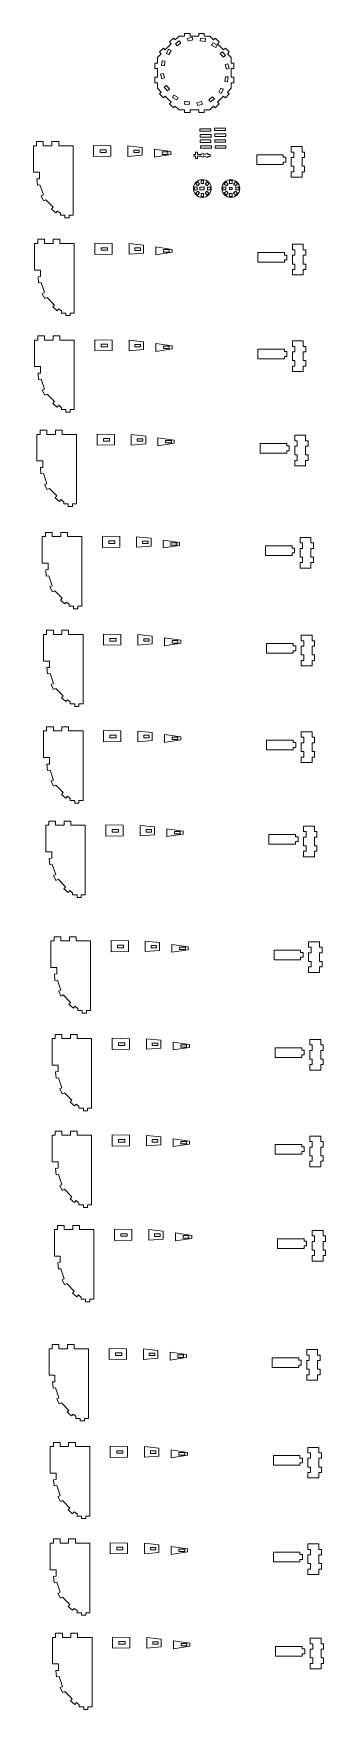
# Model space of a CAD drawing. Header units: millimetres. Extents: x -47 to 303, y -1769 to 241.
import ezdxf

# ---------------------------------------------------------------- set-up
doc = ezdxf.new("R2010")
doc.units = ezdxf.units.MM

msp = doc.modelspace()

# ---------------------------------------------------------------- linework, layer by layer
at = {"color": 7, "linetype": 'Continuous', "lineweight": 15}
for p, q in [((134, 241.3), (134, 238.3)), ((140.6, 241.3), (134, 241.3)), ((140.6, 238.3), (140.6, 241.3)), ((151.1, 241.3), (151.1, 238.3)), ((157.6, 241.3), (151.1, 241.3)), ((157.6, 238.3), (157.6, 241.3)), ((108.7, 223.8), (104, 219.2)), ((110.8, 221.7), (108.7, 223.8)), ((118.2, 229.1), (110.8, 221.7)), ((115, 222.6), (112.3, 217.5)), ((117.9, 221), (115, 222.6)), ((120.7, 235.8), (116.1, 231.2)), ((116.1, 231.2), (118.2, 229.1)), ((122.8, 233.7), (120.7, 235.8)), ((127.5, 238.3), (122.8, 233.7)), ((127.6, 232.6), (123.1, 229)), ((123.1, 229), (125.2, 226.4)), ((125.2, 226.4), (129.7, 230)), ((134, 238.3), (127.5, 238.3)), ((129.7, 230), (127.6, 232.6)), ((143, 237), (137.5, 235.4)), ((137.5, 235.4), (138.4, 232.2)), ((138.4, 232.2), (144, 233.9)), ((151.1, 238.3), (140.6, 238.3)), ((144, 233.9), (143, 237)), ((153.3, 235.8), (152.9, 232.5)), ((152.9, 232.5), (158.6, 231.9)), ((159, 235.2), (153.3, 235.8)), ((164.2, 238.3), (157.6, 238.3)), ((158.6, 231.9), (159, 235.2)), ((168.8, 233.7), (164.2, 238.3)), ((168, 230.2), (166.4, 227.3)), ((166.4, 227.3), (171.5, 224.5)), ((173, 227.4), (168, 230.2)), ((170.9, 235.8), (168.8, 233.7)), ((175.6, 231.2), (170.9, 235.8)), ((171.5, 224.5), (173, 227.4)), ((173.5, 229.1), (175.6, 231.2)), ((180.9, 221.7), (173.5, 229.1)), ((183, 223.8), (180.9, 221.7)), ((187.6, 219.2), (183, 223.8)), ((98.5, 205.8), (98.5, 199.3)), ((101.5, 205.8), (98.5, 205.8)), ((106.2, 217), (101.5, 212.4)), ((101.5, 212.4), (101.5, 205.8)), ((104, 219.2), (106.2, 217)), ((107.2, 208.5), (106.6, 202.8)), ((106.6, 202.8), (109.9, 202.5)), ((110.5, 208.2), (107.2, 208.5)), ((109.9, 202.5), (110.5, 208.2)), ((112.3, 217.5), (115.2, 216)), ((115.2, 216), (117.9, 221)), ((179.4, 219.3), (176.9, 217.3)), ((176.9, 217.3), (180.5, 212.8)), ((183, 214.9), (179.4, 219.3)), ((180.5, 212.8), (183, 214.9)), ((185.8, 205), (182.7, 204)), ((182.7, 204), (184.3, 198.5)), ((185.5, 217), (187.6, 219.2)), ((190.1, 212.4), (185.5, 217)), ((187.5, 199.4), (185.8, 205)), ((190.1, 205.8), (190.1, 212.4)), ((193.1, 205.8), (190.1, 205.8)), ((193.1, 199.3), (193.1, 205.8)), ((98.5, 199.3), (101.5, 199.3)), ((98.5, 188.8), (98.5, 182.2)), ((101.5, 188.8), (98.5, 188.8)), ((98.5, 182.2), (101.5, 182.2)), ((101.5, 199.3), (101.5, 188.8)), ((101.5, 182.2), (101.5, 175.7)), ((108.6, 193.5), (105.4, 192.6)), ((105.4, 192.6), (107, 187.1)), ((107, 187.1), (110.2, 188)), ((110.2, 188), (108.6, 193.5)), ((183, 189.5), (182.4, 183.8)), ((182.4, 183.8), (185.7, 183.5)), ((186.3, 189.2), (183, 189.5)), ((184.3, 198.5), (187.5, 199.4)), ((185.7, 183.5), (186.3, 189.2)), ((190.1, 199.3), (193.1, 199.3)), ((190.1, 188.8), (190.1, 199.3)), ((193.1, 188.8), (190.1, 188.8)), ((190.1, 182.2), (193.1, 182.2)), ((190.1, 175.7), (190.1, 182.2)), ((193.1, 182.2), (193.1, 188.8)), ((101.5, 175.7), (106.2, 171)), ((106.2, 171), (104, 168.9)), ((104, 168.9), (108.7, 164.3)), ((108.7, 164.3), (110.8, 166.4)), ((112.4, 179.2), (109.8, 177.1)), ((109.8, 177.1), (113.5, 172.7)), ((110.8, 166.4), (118.2, 159)), ((116, 174.7), (112.4, 179.2)), ((113.5, 172.7), (116, 174.7)), ((121.4, 167.5), (119.8, 164.6)), ((119.8, 164.6), (124.9, 161.8)), ((126.5, 164.7), (121.4, 167.5)), ((124.9, 161.8), (126.5, 164.7)), ((167.7, 165.6), (163.2, 162)), ((163.2, 162), (165.3, 159.4)), ((165.3, 159.4), (169.8, 163)), ((169.8, 163), (167.7, 165.6)), ((173.5, 159), (180.9, 166.4)), ((177.7, 176), (175, 171)), ((175, 171), (177.9, 169.4)), ((180.6, 174.5), (177.7, 176)), ((177.9, 169.4), (180.6, 174.5)), ((180.9, 166.4), (183, 164.3)), ((183, 164.3), (187.6, 168.9)), ((185.5, 171), (190.1, 175.7)), ((187.6, 168.9), (185.5, 171)), ((118.2, 159), (116.1, 156.9)), ((116.1, 156.9), (120.7, 152.3)), ((120.7, 152.3), (122.8, 154.4)), ((122.8, 154.4), (127.5, 149.7)), ((127.5, 149.7), (134, 149.7)), ((134.2, 160.1), (133.9, 156.8)), ((133.9, 156.8), (139.6, 156.2)), ((134, 149.7), (134, 146.7)), ((134, 146.7), (140.6, 146.7)), ((140, 159.5), (134.2, 160.1)), ((139.6, 156.2), (140, 159.5)), ((140.6, 146.7), (140.6, 149.7)), ((140.6, 149.7), (151.1, 149.7)), ((154.4, 159.8), (148.9, 158.1)), ((148.9, 158.1), (149.9, 155)), ((149.9, 155), (155.4, 156.6)), ((151.1, 149.7), (151.1, 146.7)), ((151.1, 146.7), (157.6, 146.7)), ((155.4, 156.6), (154.4, 159.8)), ((157.6, 149.7), (164.2, 149.7)), ((157.6, 146.7), (157.6, 149.7)), ((164.2, 149.7), (168.8, 154.4)), ((168.8, 154.4), (170.9, 152.3)), ((170.9, 152.3), (175.6, 156.9)), ((175.6, 156.9), (173.5, 159)), ((152.4, 127.2), (165.4, 127.2)), ((152.4, 124.2), (152.4, 127.2)), ((152.4, 124.2), (165.4, 124.2)), ((165.4, 124.2), (165.4, 127.2)), ((170.1, 128), (183.1, 128)), ((170.1, 125), (170.1, 128)), ((170.1, 125), (183.1, 125)), ((170.5, 121), (183.5, 121)), ((170.5, 118), (170.5, 121)), ((183.1, 125), (183.1, 128)), ((183.5, 118), (183.5, 121)), ((-43.4, 106.8), (-47.1, 106.8)), ((-47.1, 106.8), (-47.1, 74.9)), ((-35.3, 111.8), (-43.4, 111.8)), ((-43.4, 111.8), (-43.4, 106.8)), ((-35.3, 106.8), (-35.3, 111.8)), ((-25, 106.8), (-35.3, 106.8)), ((-25, 111.8), (-25, 106.8)), ((-16.9, 111.8), (-25, 111.8)), ((-16.9, 106.8), (-16.9, 111.8)), ((0.3, 106.8), (-16.9, 106.8)), ((0.3, 106.8), (0.3, 23.3)), ((25, 107.2), (25, 93.7)), ((45.8, 106.8), (25, 107.2)), ((40.1, 101.7), (32.7, 101.7)), ((32.7, 101.7), (32.7, 98.7)), ((40.1, 98.7), (40.1, 101.7)), ((45.8, 94.1), (45.8, 106.8)), ((66.1, 106.6), (66.1, 94)), ((83.4, 104.8), (66.1, 106.6)), ((79.8, 101.5), (73.2, 101.5)), ((73.2, 101.5), (73.2, 98.5)), ((79.8, 98.5), (79.8, 101.5)), ((83.4, 95.3), (83.4, 104.8)), ((98.1, 102.7), (98.1, 93.2)), ((117.7, 99.7), (98.1, 102.7)), ((152.7, 113.7), (165.7, 113.7)), ((152.7, 110.7), (152.7, 113.7)), ((152.7, 110.7), (165.7, 110.7)), ((152.9, 120.1), (165.9, 120.1)), ((152.9, 117.1), (152.9, 120.1)), ((152.9, 117.1), (165.9, 117.1)), ((153.2, 106.7), (166.2, 106.7)), ((153.2, 103.7), (153.2, 106.7)), ((153.2, 103.7), (166.2, 103.7)), ((165.7, 110.7), (165.7, 113.7)), ((165.9, 117.1), (165.9, 120.1)), ((166.2, 103.7), (166.2, 106.7)), ((170.3, 113.9), (183.3, 113.9)), ((170.3, 110.9), (170.3, 113.9)), ((170.3, 110.9), (183.3, 110.9)), ((170.5, 118), (183.5, 118)), ((170.7, 106.8), (183.7, 106.8)), ((170.7, 103.8), (170.7, 106.8)), ((170.7, 103.8), (183.7, 103.8)), ((183.3, 110.9), (183.3, 113.9)), ((183.7, 103.8), (183.7, 106.8)), ((262.1, 105.7), (262.1, 99.2)), ((275.1, 105.7), (262.1, 105.7)), ((275.1, 99.2), (275.1, 105.7)), ((25, 93.7), (45.8, 94.1)), ((32.7, 98.7), (40.1, 98.7)), ((66.1, 94), (83.4, 95.3)), ((73.2, 98.5), (79.8, 98.5)), ((98.1, 93.2), (117.7, 96.2)), ((114.2, 99.4), (107.3, 99.4)), ((107.3, 99.4), (107.3, 96.4)), ((107.3, 96.4), (114.2, 96.4)), ((114.2, 96.4), (114.2, 99.4)), ((117.7, 96.2), (117.7, 99.7)), ((145.2, 96.3), (145.2, 94.1)), ((147.3, 96.3), (145.2, 96.3)), ((145.2, 94.1), (147.3, 94.1)), ((147.3, 99.1), (147.3, 96.3)), ((149.4, 99.1), (147.3, 99.1)), ((147.3, 94.1), (147.3, 91.3)), ((147.3, 91.3), (149.4, 91.3)), ((149.4, 96.3), (149.4, 99.1)), ((154.3, 96.3), (149.4, 96.3)), ((149.4, 91.3), (149.4, 94.1)), ((149.4, 94.1), (154.3, 94.1)), ((161.8, 97.8), (157.4, 96.3)), ((157.4, 94.1), (161.8, 92.6)), ((161.8, 96.4), (161.8, 97.8)), ((164.8, 96.4), (161.8, 96.4)), ((161.8, 92.6), (161.8, 93.9)), ((164.8, 93.9), (161.8, 93.9)), ((164.8, 93.9), (164.8, 96.4)), ((220.6, 84.2), (220.6, 95.9)), ((220.6, 95.9), (252.5, 95.9)), ((220.6, 84.2), (252.5, 84.2)), ((252.5, 92.9), (252.5, 95.9)), ((255.5, 92.9), (252.5, 92.9)), ((255.5, 87.2), (252.5, 87.2)), ((252.5, 84.2), (252.5, 87.2)), ((255.5, 87.2), (255.5, 92.9)), ((265.1, 99.2), (262.1, 99.2)), ((262.1, 92.6), (262.1, 82.1)), ((265.1, 92.6), (262.1, 92.6)), ((265.1, 82.1), (262.1, 82.1)), ((265.1, 92.6), (265.1, 99.2)), ((265.1, 75.6), (265.1, 82.1)), ((278.1, 99.2), (275.1, 99.2)), ((278.1, 92.6), (275.1, 92.6)), ((275.1, 82.1), (275.1, 92.6)), ((278.1, 82.1), (275.1, 82.1)), ((278.1, 92.6), (278.1, 99.2)), ((278.1, 75.6), (278.1, 82.1)), ((-47.1, 74.9), (-40, 74.9)), ((-40, 67.2), (-43, 66.9)), ((-43, 66.9), (-42.3, 59.5)), ((-40, 74.9), (-40, 67.2)), ((149.6, 63.4), (147.5, 61.2)), ((147.5, 61.2), (150, 58.8)), ((152.1, 60.9), (149.6, 63.4)), ((150, 58.8), (152.1, 60.9)), ((153.9, 65.1), (153.9, 61.6)), ((156.9, 65.1), (153.9, 65.1)), ((153.9, 61.6), (156.9, 61.6)), ((156.9, 61.6), (156.9, 65.1)), ((161.1, 63.4), (158.6, 60.9)), ((158.6, 60.9), (160.8, 58.8)), ((160.8, 58.8), (163.2, 61.2)), ((163.2, 61.2), (161.1, 63.4)), ((183.8, 63.3), (181.7, 61.2)), ((181.7, 61.2), (184.2, 58.7)), ((186.3, 60.8), (183.8, 63.3)), ((184.2, 58.7), (186.3, 60.8)), ((191.1, 65.1), (188.1, 65.1)), ((188.1, 65.1), (188.1, 61.6)), ((188.1, 61.6), (191.1, 61.6)), ((191.1, 61.6), (191.1, 65.1)), ((195.3, 63.3), (192.8, 60.8)), ((192.8, 60.8), (195, 58.7)), ((195, 58.7), (197.4, 61.2)), ((197.4, 61.2), (195.3, 63.3)), ((262.1, 75.6), (262.1, 69)), ((265.1, 75.6), (262.1, 75.6)), ((262.1, 69), (275.1, 69)), ((278.1, 75.6), (275.1, 75.6)), ((275.1, 69), (275.1, 75.6)), ((-42.3, 59.5), (-39.3, 59.8)), ((-39.3, 59.8), (-35.2, 47.9)), ((-35.2, 47.9), (-37.9, 46.5)), ((-37.9, 46.5), (-34.9, 40.6)), ((-34.9, 40.6), (-32.3, 41.9)), ((-32.3, 41.9), (-23.5, 32.9)), ((149.2, 57), (145.7, 57)), ((145.7, 57), (145.7, 54)), ((145.7, 54), (149.2, 54)), ((150, 52.2), (147.5, 49.7)), ((147.5, 49.7), (149.6, 47.6)), ((149.2, 54), (149.2, 57)), ((149.6, 47.6), (152.1, 50.1)), ((152.1, 50.1), (150, 52.2)), ((152.5, 57), (152.5, 54)), ((157.6, 57), (152.5, 57)), ((152.5, 54), (157.6, 54)), ((156.9, 49.4), (153.9, 49.4)), ((153.9, 49.4), (153.9, 45.9)), ((153.9, 45.9), (156.9, 45.9)), ((156.9, 45.9), (156.9, 49.4)), ((157.6, 54), (157.6, 57)), ((160.8, 52.2), (158.6, 50.1)), ((158.6, 50.1), (161.1, 47.6)), ((163.2, 49.7), (160.8, 52.2)), ((161.1, 47.6), (163.2, 49.7)), ((165, 57), (161.5, 57)), ((161.5, 57), (161.5, 54)), ((161.5, 54), (165, 54)), ((165, 54), (165, 57)), ((183.4, 56.9), (179.9, 56.9)), ((179.9, 56.9), (179.9, 53.9)), ((179.9, 53.9), (183.4, 53.9)), ((184.2, 52.1), (181.7, 49.7)), ((181.7, 49.7), (183.8, 47.6)), ((183.4, 53.9), (183.4, 56.9)), ((183.8, 47.6), (186.3, 50)), ((186.3, 50), (184.2, 52.1)), ((191.1, 56.7), (188.1, 56.7)), ((188.1, 56.7), (188.1, 54.2)), ((188.1, 54.2), (191.1, 54.2)), ((191.1, 49.3), (188.1, 49.3)), ((188.1, 49.3), (188.1, 45.8)), ((188.1, 45.8), (191.1, 45.8)), ((191.1, 54.2), (191.1, 56.7)), ((191.1, 45.8), (191.1, 49.3)), ((195, 52.1), (192.8, 50)), ((192.8, 50), (195.3, 47.6)), ((197.4, 49.7), (195, 52.1)), ((195.3, 47.6), (197.4, 49.7)), ((199.2, 56.9), (195.7, 56.9)), ((195.7, 56.9), (195.7, 53.9)), ((195.7, 53.9), (199.2, 53.9)), ((199.2, 53.9), (199.2, 56.9)), ((-23.5, 32.9), (-25.4, 30.6)), ((-25.4, 30.6), (-20.2, 26.2)), ((-20.2, 26.2), (-18.2, 28.4)), ((-18.2, 28.4), (-15.7, 26.3)), ((-14.9, 26.3), (-15.7, 26.3)), ((-14.9, 23.3), (-14.9, 26.3)), ((-14.9, 23.3), (-9.6, 23.3)), ((-9.6, 20.3), (-9.6, 23.3)), ((-4.5, 20.3), (-9.6, 20.3)), ((0.3, 23.3), (-4.5, 23.3)), ((-4.5, 23.3), (-4.5, 20.3)), ((-42, -10.5), (-45.7, -10.5)), ((-45.7, -10.5), (-45.7, -42.4)), ((-33.9, -5.5), (-42, -5.5)), ((-42, -5.5), (-42, -10.5)), ((-33.9, -10.5), (-33.9, -5.5)), ((-23.6, -10.5), (-33.9, -10.5)), ((-23.6, -5.5), (-23.6, -10.5)), ((-15.5, -5.5), (-23.6, -5.5)), ((-15.5, -10.5), (-15.5, -5.5)), ((1.7, -10.5), (-15.5, -10.5)), ((1.7, -10.5), (1.7, -94)), ((26.4, -10), (26.4, -23.5)), ((47.2, -10.5), (26.4, -10)), ((41.5, -15.5), (34.1, -15.5)), ((34.1, -15.5), (34.1, -18.5)), ((34.1, -18.5), (41.5, -18.5)), ((41.5, -18.5), (41.5, -15.5)), ((47.2, -23.1), (47.2, -10.5)), ((67.5, -10.6), (67.5, -23.3)), ((84.8, -12.4), (67.5, -10.6)), ((81.2, -15.7), (74.6, -15.7)), ((74.6, -15.7), (74.6, -18.7)), ((74.6, -18.7), (81.2, -18.7)), ((81.2, -18.7), (81.2, -15.7)), ((84.8, -21.9), (84.8, -12.4)), ((99.5, -14.5), (99.5, -24)), ((119.1, -17.5), (99.5, -14.5)), ((115.6, -17.8), (108.7, -17.8)), ((108.7, -17.8), (108.7, -20.8)), ((115.6, -20.8), (115.6, -17.8)), ((119.1, -21), (119.1, -17.5)), ((263.5, -11.5), (263.5, -18)), ((276.5, -11.5), (263.5, -11.5)), ((266.5, -18), (263.5, -18)), ((266.5, -24.6), (266.5, -18)), ((276.5, -18), (276.5, -11.5)), ((279.5, -18), (276.5, -18)), ((279.5, -24.6), (279.5, -18)), ((26.4, -23.5), (47.2, -23.1)), ((67.5, -23.3), (84.8, -21.9)), ((99.5, -24), (119.1, -21)), ((108.7, -20.8), (115.6, -20.8)), ((222, -33), (222, -21.3)), ((222, -21.3), (253.9, -21.3)), ((222, -33), (253.9, -33)), ((253.9, -24.3), (253.9, -21.3)), ((256.9, -24.3), (253.9, -24.3)), ((256.9, -30), (253.9, -30)), ((253.9, -33), (253.9, -30)), ((256.9, -30), (256.9, -24.3)), ((263.5, -24.6), (263.5, -35.1)), ((266.5, -24.6), (263.5, -24.6)), ((266.5, -35.1), (263.5, -35.1)), ((266.5, -41.6), (266.5, -35.1)), ((279.5, -24.6), (276.5, -24.6)), ((276.5, -35.1), (276.5, -24.6)), ((279.5, -35.1), (276.5, -35.1)), ((279.5, -41.6), (279.5, -35.1)), ((-45.7, -42.4), (-38.6, -42.4)), ((-38.6, -50.1), (-41.6, -50.4)), ((-41.6, -50.4), (-40.9, -57.7)), ((-40.9, -57.7), (-37.9, -57.4)), ((-38.6, -42.4), (-38.6, -50.1)), ((-37.9, -57.4), (-33.8, -69.4)), ((263.5, -41.6), (263.5, -48.2)), ((266.5, -41.6), (263.5, -41.6)), ((263.5, -48.2), (276.5, -48.2)), ((279.5, -41.6), (276.5, -41.6)), ((276.5, -48.2), (276.5, -41.6)), ((-33.8, -69.4), (-36.5, -70.7)), ((-36.5, -70.7), (-33.5, -76.6)), ((-33.5, -76.6), (-30.9, -75.3)), ((-30.9, -75.3), (-22.1, -84.3)), ((-22.1, -84.3), (-24, -86.6)), ((-24, -86.6), (-18.8, -91.1)), ((-18.8, -91.1), (-16.8, -88.8)), ((-16.8, -88.8), (-14.3, -91)), ((-13.6, -91), (-14.3, -91)), ((-13.6, -94), (-13.6, -91)), ((-13.6, -94), (-8.2, -94)), ((-8.2, -97), (-8.2, -94)), ((-3.1, -97), (-8.2, -97)), ((1.7, -94), (-3.1, -94)), ((-3.1, -94), (-3.1, -97)), ((-42, -126.3), (-45.7, -126.3)), ((-45.7, -126.3), (-45.7, -158.2)), ((-33.9, -121.3), (-42, -121.3)), ((-42, -121.3), (-42, -126.3)), ((-33.9, -126.3), (-33.9, -121.3)), ((-23.6, -126.3), (-33.9, -126.3)), ((-23.6, -121.3), (-23.6, -126.3)), ((-15.5, -121.3), (-23.6, -121.3)), ((-15.5, -126.3), (-15.5, -121.3)), ((1.7, -126.3), (-15.5, -126.3)), ((1.7, -126.3), (1.7, -209.8)), ((26.4, -125.9), (26.4, -139.4)), ((47.2, -126.3), (26.4, -125.9)), ((26.4, -139.4), (47.2, -139)), ((41.5, -131.4), (34.1, -131.4)), ((34.1, -131.4), (34.1, -134.4)), ((34.1, -134.4), (41.5, -134.4)), ((41.5, -134.4), (41.5, -131.4)), ((47.2, -139), (47.2, -126.3)), ((67.5, -126.5), (67.5, -139.1)), ((84.8, -128.3), (67.5, -126.5)), ((67.5, -139.1), (84.8, -137.8)), ((81.2, -131.5), (74.6, -131.5)), ((74.6, -131.5), (74.6, -134.5)), ((74.6, -134.5), (81.2, -134.5)), ((81.2, -134.5), (81.2, -131.5)), ((84.8, -137.8), (84.8, -128.3)), ((99.5, -130.4), (99.5, -139.9)), ((119.1, -133.4), (99.5, -130.4)), ((99.5, -139.9), (119.1, -136.9)), ((115.6, -133.6), (108.7, -133.6)), ((108.7, -133.6), (108.7, -136.6)), ((108.7, -136.6), (115.6, -136.6)), ((115.6, -136.6), (115.6, -133.6)), ((119.1, -136.9), (119.1, -133.4)), ((222, -148.8), (222, -137.2)), ((222, -137.2), (253.9, -137.2)), ((253.9, -140.1), (253.9, -137.2)), ((256.9, -140.1), (253.9, -140.1)), ((256.9, -145.9), (256.9, -140.1)), ((263.5, -127.3), (263.5, -133.9)), ((276.5, -127.3), (263.5, -127.3)), ((266.5, -133.9), (263.5, -133.9)), ((263.5, -140.4), (263.5, -150.9)), ((266.5, -140.4), (263.5, -140.4)), ((266.5, -140.4), (266.5, -133.9)), ((276.5, -133.9), (276.5, -127.3)), ((279.5, -133.9), (276.5, -133.9)), ((279.5, -140.4), (276.5, -140.4)), ((276.5, -150.9), (276.5, -140.4)), ((279.5, -140.4), (279.5, -133.9)), ((-45.7, -158.2), (-38.6, -158.2)), ((-38.6, -158.2), (-38.6, -165.9)), ((222, -148.8), (253.9, -148.8)), ((256.9, -145.9), (253.9, -145.9)), ((253.9, -148.8), (253.9, -145.9)), ((266.5, -150.9), (263.5, -150.9)), ((263.5, -157.5), (263.5, -164)), ((266.5, -157.5), (263.5, -157.5)), ((266.5, -157.5), (266.5, -150.9)), ((279.5, -150.9), (276.5, -150.9)), ((279.5, -157.5), (276.5, -157.5)), ((276.5, -164), (276.5, -157.5)), ((279.5, -157.5), (279.5, -150.9)), ((-38.6, -165.9), (-41.6, -166.2)), ((-41.6, -166.2), (-40.9, -173.6)), ((-40.9, -173.6), (-37.9, -173.3)), ((-37.9, -173.3), (-33.8, -185.2)), ((263.5, -164), (276.5, -164)), ((-33.8, -185.2), (-36.5, -186.6)), ((-36.5, -186.6), (-33.5, -192.5)), ((-33.5, -192.5), (-30.9, -191.1)), ((-30.9, -191.1), (-22.1, -200.1)), ((-22.1, -200.1), (-24, -202.4)), ((-24, -202.4), (-18.8, -206.9)), ((-18.8, -206.9), (-16.8, -204.6)), ((-16.8, -204.6), (-14.3, -206.8)), ((-13.6, -206.8), (-14.3, -206.8)), ((-13.6, -209.8), (-13.6, -206.8)), ((-13.6, -209.8), (-8.2, -209.8)), ((-8.2, -212.8), (-8.2, -209.8)), ((-3.1, -212.8), (-8.2, -212.8)), ((1.7, -209.8), (-3.1, -209.8)), ((-3.1, -209.8), (-3.1, -212.8)), ((-39.2, -239.4), (-42.9, -239.4)), ((-42.9, -239.4), (-42.9, -271.3)), ((-31.1, -234.4), (-39.2, -234.4)), ((-39.2, -234.4), (-39.2, -239.4)), ((-31.1, -239.4), (-31.1, -234.4)), ((-20.8, -239.4), (-31.1, -239.4)), ((-20.8, -234.4), (-20.8, -239.4)), ((-12.8, -234.4), (-20.8, -234.4)), ((-12.8, -239.4), (-12.8, -234.4)), ((4.5, -239.4), (-12.8, -239.4)), ((4.5, -239.4), (4.5, -322.9)), ((29.1, -239), (29.1, -252.5)), ((50, -239.4), (29.1, -239)), ((50, -252), (50, -239.4)), ((70.2, -239.6), (70.2, -252.2)), ((87.5, -241.4), (70.2, -239.6)), ((266.2, -240.4), (266.2, -247)), ((279.2, -240.4), (266.2, -240.4)), ((279.2, -247), (279.2, -240.4)), ((29.1, -252.5), (50, -252)), ((44.2, -244.5), (36.8, -244.5)), ((36.8, -244.5), (36.8, -247.5)), ((36.8, -247.5), (44.2, -247.5)), ((44.2, -247.5), (44.2, -244.5)), ((70.2, -252.2), (87.5, -250.9)), ((83.9, -244.6), (77.3, -244.6)), ((77.3, -244.6), (77.3, -247.6)), ((77.3, -247.6), (83.9, -247.6)), ((83.9, -247.6), (83.9, -244.6)), ((87.5, -250.9), (87.5, -241.4)), ((102.2, -243.5), (102.2, -253)), ((121.8, -246.5), (102.2, -243.5)), ((102.2, -253), (121.8, -250)), ((118.3, -246.7), (111.4, -246.7)), ((111.4, -246.7), (111.4, -249.7)), ((111.4, -249.7), (118.3, -249.7)), ((118.3, -249.7), (118.3, -246.7)), ((121.8, -250), (121.8, -246.5)), ((224.7, -261.9), (224.7, -250.3)), ((224.7, -250.3), (256.6, -250.3)), ((256.6, -253.2), (256.6, -250.3)), ((259.6, -253.2), (256.6, -253.2)), ((259.6, -259), (256.6, -259)), ((256.6, -261.9), (256.6, -259)), ((259.6, -259), (259.6, -253.2)), ((269.2, -247), (266.2, -247)), ((266.2, -253.5), (266.2, -264)), ((269.2, -253.5), (266.2, -253.5)), ((269.2, -253.5), (269.2, -247)), ((282.2, -247), (279.2, -247)), ((282.2, -253.5), (279.2, -253.5)), ((279.2, -264), (279.2, -253.5)), ((282.2, -253.5), (282.2, -247)), ((-42.9, -271.3), (-35.8, -271.3)), ((-35.8, -279), (-38.8, -279.3)), ((-38.8, -279.3), (-38.1, -286.7)), ((-35.8, -271.3), (-35.8, -279)), ((224.7, -261.9), (256.6, -261.9)), ((269.2, -264), (266.2, -264)), ((266.2, -270.6), (266.2, -277.1)), ((269.2, -270.6), (266.2, -270.6)), ((266.2, -277.1), (279.2, -277.1)), ((269.2, -270.6), (269.2, -264)), ((282.2, -264), (279.2, -264)), ((282.2, -270.6), (279.2, -270.6)), ((279.2, -277.1), (279.2, -270.6)), ((282.2, -270.6), (282.2, -264)), ((-38.1, -286.7), (-35.1, -286.4)), ((-35.1, -286.4), (-31.1, -298.3)), ((-31.1, -298.3), (-33.8, -299.6)), ((-33.8, -299.6), (-30.8, -305.6)), ((-30.8, -305.6), (-28.1, -304.2)), ((-28.1, -304.2), (-19.3, -313.2)), ((-19.3, -313.2), (-21.3, -315.5)), ((-21.3, -315.5), (-16, -320)), ((-16, -320), (-14.1, -317.7)), ((-14.1, -317.7), (-11.5, -319.9)), ((-10.8, -319.9), (-11.5, -319.9)), ((-10.8, -322.9), (-10.8, -319.9)), ((-10.8, -322.9), (-5.4, -322.9)), ((-5.4, -325.9), (-5.4, -322.9)), ((-0.4, -325.9), (-5.4, -325.9)), ((4.5, -322.9), (-0.4, -322.9)), ((-0.4, -322.9), (-0.4, -325.9)), ((-24.7, -357.1), (-32.8, -357.1)), ((-32.8, -357.1), (-32.8, -362.1)), ((-24.7, -362.1), (-24.7, -357.1)), ((-14.4, -357.1), (-14.4, -362.1)), ((-6.4, -357.1), (-14.4, -357.1)), ((-6.4, -362.1), (-6.4, -357.1)), ((35.5, -361.7), (35.5, -375.2)), ((56.4, -362.1), (35.5, -361.7)), ((-32.8, -362.1), (-36.5, -362.1)), ((-36.5, -362.1), (-36.5, -394)), ((-14.4, -362.1), (-24.7, -362.1)), ((10.9, -362.1), (-6.4, -362.1)), ((10.9, -362.1), (10.9, -445.6)), ((35.5, -375.2), (56.4, -374.8)), ((50.6, -367.2), (43.2, -367.2)), ((43.2, -367.2), (43.2, -370.2)), ((43.2, -370.2), (50.6, -370.2)), ((50.6, -370.2), (50.6, -367.2)), ((56.4, -374.8), (56.4, -362.1)), ((76.6, -362.3), (76.6, -374.9)), ((93.9, -364.1), (76.6, -362.3)), ((76.6, -374.9), (93.9, -373.6)), ((90.3, -367.4), (83.7, -367.4)), ((83.7, -367.4), (83.7, -370.4)), ((83.7, -370.4), (90.3, -370.4)), ((90.3, -370.4), (90.3, -367.4)), ((93.9, -373.6), (93.9, -364.1)), ((108.6, -366.2), (108.6, -375.7)), ((128.2, -369.2), (108.6, -366.2)), ((108.6, -375.7), (128.2, -372.7)), ((124.7, -369.5), (117.8, -369.5)), ((117.8, -369.5), (117.8, -372.5)), ((117.8, -372.5), (124.7, -372.5)), ((124.7, -372.5), (124.7, -369.5)), ((128.2, -372.7), (128.2, -369.2)), ((231.1, -384.6), (231.1, -373)), ((231.1, -373), (263, -373)), ((263, -376), (263, -373)), ((266, -376), (263, -376)), ((266, -381.7), (263, -381.7)), ((263, -384.6), (263, -381.7)), ((266, -381.7), (266, -376)), ((272.6, -363.2), (272.6, -369.7)), ((285.6, -363.2), (272.6, -363.2)), ((275.6, -369.7), (272.6, -369.7)), ((272.6, -376.3), (272.6, -386.7)), ((275.6, -376.3), (272.6, -376.3)), ((275.6, -376.3), (275.6, -369.7)), ((285.6, -369.7), (285.6, -363.2)), ((288.6, -369.7), (285.6, -369.7)), ((288.6, -376.3), (285.6, -376.3)), ((285.6, -386.7), (285.6, -376.3)), ((288.6, -376.3), (288.6, -369.7)), ((-36.5, -394), (-29.4, -394)), ((-29.4, -401.7), (-32.4, -402)), ((-32.4, -402), (-31.7, -409.4)), ((-29.4, -394), (-29.4, -401.7)), ((231.1, -384.6), (263, -384.6)), ((275.6, -386.7), (272.6, -386.7)), ((272.6, -393.3), (272.6, -399.9)), ((275.6, -393.3), (272.6, -393.3)), ((272.6, -399.9), (285.6, -399.9)), ((275.6, -393.3), (275.6, -386.7)), ((288.6, -386.7), (285.6, -386.7)), ((288.6, -393.3), (285.6, -393.3)), ((285.6, -399.9), (285.6, -393.3)), ((288.6, -393.3), (288.6, -386.7)), ((-31.7, -409.4), (-28.7, -409.1)), ((-28.7, -409.1), (-24.7, -421)), ((-24.7, -421), (-27.4, -422.4)), ((-27.4, -422.4), (-24.4, -428.3)), ((-24.4, -428.3), (-21.7, -426.9)), ((-21.7, -426.9), (-12.9, -436)), ((-12.9, -436), (-14.9, -438.3)), ((-14.9, -438.3), (-9.6, -442.7)), ((-9.6, -442.7), (-7.7, -440.5)), ((-7.7, -440.5), (-5.1, -442.6)), ((-4.4, -442.6), (-5.1, -442.6)), ((-4.4, -445.6), (-4.4, -442.6)), ((-4.4, -445.6), (1, -445.6)), ((1, -448.6), (1, -445.6)), ((6, -448.6), (1, -448.6)), ((10.9, -445.6), (6, -445.6)), ((6, -445.6), (6, -448.6)), ((-31.4, -479.4), (-35.1, -479.4)), ((-35.1, -479.4), (-35.1, -511.3)), ((-23.3, -474.4), (-31.4, -474.4)), ((-31.4, -474.4), (-31.4, -479.4)), ((-23.3, -479.4), (-23.3, -474.4)), ((-13, -479.4), (-23.3, -479.4)), ((-13, -474.4), (-13, -479.4)), ((-5, -474.4), (-13, -474.4)), ((-5, -479.4), (-5, -474.4)), ((12.3, -479.4), (-5, -479.4)), ((12.3, -479.4), (12.3, -562.8)), ((36.9, -478.9), (36.9, -492.4)), ((57.8, -479.4), (36.9, -478.9)), ((57.8, -492), (57.8, -479.4)), ((78, -479.5), (78, -492.2)), ((95.3, -481.3), (78, -479.5)), ((95.3, -490.8), (95.3, -481.3)), ((274, -480.4), (274, -486.9)), ((287, -480.4), (274, -480.4)), ((287, -486.9), (287, -480.4)), ((36.9, -492.4), (57.8, -492)), ((52, -484.4), (44.6, -484.4)), ((44.6, -484.4), (44.6, -487.4)), ((44.6, -487.4), (52, -487.4)), ((52, -487.4), (52, -484.4)), ((78, -492.2), (95.3, -490.8)), ((91.7, -484.6), (85.1, -484.6)), ((85.1, -484.6), (85.1, -487.6)), ((85.1, -487.6), (91.7, -487.6)), ((91.7, -487.6), (91.7, -484.6)), ((110, -483.4), (110, -492.9)), ((129.6, -486.4), (110, -483.4)), ((110, -492.9), (129.6, -489.9)), ((126.1, -486.7), (119.2, -486.7)), ((119.2, -486.7), (119.2, -489.7)), ((119.2, -489.7), (126.1, -489.7)), ((126.1, -489.7), (126.1, -486.7)), ((129.6, -489.9), (129.6, -486.4)), ((232.5, -501.9), (232.5, -490.2)), ((232.5, -490.2), (264.4, -490.2)), ((232.5, -501.9), (264.4, -501.9)), ((264.4, -493.2), (264.4, -490.2)), ((267.4, -493.2), (264.4, -493.2)), ((267.4, -498.9), (264.4, -498.9)), ((264.4, -501.9), (264.4, -498.9)), ((267.4, -498.9), (267.4, -493.2)), ((277, -486.9), (274, -486.9)), ((274, -493.5), (274, -504)), ((277, -493.5), (274, -493.5)), ((277, -493.5), (277, -486.9)), ((290, -486.9), (287, -486.9)), ((290, -493.5), (287, -493.5)), ((287, -504), (287, -493.5)), ((290, -493.5), (290, -486.9)), ((-35.1, -511.3), (-28, -511.3)), ((-28, -519), (-31, -519.2)), ((-31, -519.2), (-30.3, -526.6)), ((-28, -511.3), (-28, -519)), ((277, -504), (274, -504)), ((274, -510.5), (274, -517.1)), ((277, -510.5), (274, -510.5)), ((274, -517.1), (287, -517.1)), ((277, -510.5), (277, -504)), ((290, -504), (287, -504)), ((290, -510.5), (287, -510.5)), ((287, -517.1), (287, -510.5)), ((290, -510.5), (290, -504)), ((-30.3, -526.6), (-27.3, -526.3)), ((-27.3, -526.3), (-23.3, -538.3)), ((-23.3, -538.3), (-26, -539.6)), ((-26, -539.6), (-23, -545.5)), ((-23, -545.5), (-20.3, -544.2)), ((-20.3, -544.2), (-11.5, -553.2)), ((-11.5, -553.2), (-13.5, -555.5)), ((-13.5, -555.5), (-8.2, -560)), ((-8.2, -560), (-6.3, -557.7)), ((-6.3, -557.7), (-3.7, -559.8)), ((-3, -559.8), (-3.7, -559.8)), ((-3, -562.8), (-3, -559.8)), ((-3, -562.8), (2.4, -562.8)), ((2.4, -565.8), (2.4, -562.8)), ((7.4, -565.8), (2.4, -565.8)), ((12.3, -562.8), (7.4, -562.8)), ((7.4, -562.8), (7.4, -565.8)), ((-31.4, -595.2), (-35.1, -595.2)), ((-35.1, -595.2), (-35.1, -627.1)), ((-23.3, -590.2), (-31.4, -590.2)), ((-31.4, -590.2), (-31.4, -595.2)), ((-23.3, -595.2), (-23.3, -590.2)), ((-13, -595.2), (-23.3, -595.2)), ((-13, -590.2), (-13, -595.2)), ((-5, -590.2), (-13, -590.2)), ((-5, -595.2), (-5, -590.2)), ((12.3, -595.2), (-5, -595.2)), ((12.3, -595.2), (12.3, -678.7)), ((36.9, -594.8), (36.9, -608.3)), ((57.8, -595.2), (36.9, -594.8)), ((52, -600.3), (44.6, -600.3)), ((44.6, -600.3), (44.6, -603.3)), ((52, -603.3), (52, -600.3)), ((57.8, -607.8), (57.8, -595.2)), ((78, -595.4), (78, -608)), ((95.3, -597.2), (78, -595.4)), ((91.7, -600.4), (85.1, -600.4)), ((85.1, -600.4), (85.1, -603.4)), ((91.7, -603.4), (91.7, -600.4)), ((95.3, -606.7), (95.3, -597.2)), ((110, -599.3), (110, -608.8)), ((129.6, -602.3), (110, -599.3)), ((126.1, -602.5), (119.2, -602.5)), ((119.2, -602.5), (119.2, -605.5)), ((126.1, -605.5), (126.1, -602.5)), ((129.6, -605.8), (129.6, -602.3)), ((274, -596.2), (274, -602.8)), ((287, -596.2), (274, -596.2)), ((277, -602.8), (274, -602.8)), ((277, -609.3), (277, -602.8)), ((287, -602.8), (287, -596.2)), ((290, -602.8), (287, -602.8)), ((290, -609.3), (290, -602.8)), ((36.9, -608.3), (57.8, -607.8)), ((44.6, -603.3), (52, -603.3)), ((78, -608), (95.3, -606.7)), ((85.1, -603.4), (91.7, -603.4)), ((110, -608.8), (129.6, -605.8)), ((119.2, -605.5), (126.1, -605.5)), ((232.5, -617.7), (232.5, -606.1)), ((232.5, -606.1), (264.4, -606.1)), ((232.5, -617.7), (264.4, -617.7)), ((264.4, -609), (264.4, -606.1)), ((267.4, -609), (264.4, -609)), ((267.4, -614.8), (264.4, -614.8)), ((264.4, -617.7), (264.4, -614.8)), ((267.4, -614.8), (267.4, -609)), ((274, -609.3), (274, -619.8)), ((277, -609.3), (274, -609.3)), ((277, -619.8), (274, -619.8)), ((277, -626.4), (277, -619.8)), ((290, -609.3), (287, -609.3)), ((287, -619.8), (287, -609.3)), ((290, -619.8), (287, -619.8)), ((290, -626.4), (290, -619.8)), ((-35.1, -627.1), (-28, -627.1)), ((-28, -634.8), (-31, -635.1)), ((-31, -635.1), (-30.3, -642.5)), ((-30.3, -642.5), (-27.3, -642.2)), ((-28, -627.1), (-28, -634.8)), ((-27.3, -642.2), (-23.3, -654.1)), ((274, -626.4), (274, -632.9)), ((277, -626.4), (274, -626.4)), ((274, -632.9), (287, -632.9)), ((290, -626.4), (287, -626.4)), ((287, -632.9), (287, -626.4)), ((-23.3, -654.1), (-26, -655.5)), ((-26, -655.5), (-23, -661.4)), ((-23, -661.4), (-20.3, -660)), ((-20.3, -660), (-11.5, -669)), ((-11.5, -669), (-13.5, -671.3)), ((-13.5, -671.3), (-8.2, -675.8)), ((-8.2, -675.8), (-6.3, -673.5)), ((-6.3, -673.5), (-3.7, -675.7)), ((-3, -675.7), (-3.7, -675.7)), ((-3, -678.7), (-3, -675.7)), ((-3, -678.7), (2.4, -678.7)), ((2.4, -681.7), (2.4, -678.7)), ((7.4, -681.7), (2.4, -681.7)), ((12.3, -678.7), (7.4, -678.7)), ((7.4, -678.7), (7.4, -681.7)), ((-20.6, -703.3), (-28.6, -703.3)), ((-28.6, -703.3), (-28.6, -708.3)), ((-20.6, -708.3), (-20.6, -703.3)), ((-10.3, -703.3), (-10.3, -708.3)), ((-2.2, -703.3), (-10.3, -703.3)), ((-2.2, -708.3), (-2.2, -703.3)), ((-28.6, -708.3), (-32.4, -708.3)), ((-32.4, -708.3), (-32.4, -740.2)), ((-10.3, -708.3), (-20.6, -708.3)), ((15, -708.3), (-2.2, -708.3)), ((15, -708.3), (15, -791.8)), ((39.7, -707.9), (39.7, -721.4)), ((60.5, -708.3), (39.7, -707.9)), ((39.7, -721.4), (60.5, -720.9)), ((54.8, -713.4), (47.4, -713.4)), ((47.4, -713.4), (47.4, -716.4)), ((47.4, -716.4), (54.8, -716.4)), ((54.8, -716.4), (54.8, -713.4)), ((60.5, -720.9), (60.5, -708.3)), ((80.8, -708.5), (80.8, -721.1)), ((98.1, -710.3), (80.8, -708.5)), ((80.8, -721.1), (98.1, -719.8)), ((94.5, -713.5), (87.9, -713.5)), ((87.9, -713.5), (87.9, -716.5)), ((87.9, -716.5), (94.5, -716.5)), ((94.5, -716.5), (94.5, -713.5)), ((98.1, -719.8), (98.1, -710.3)), ((112.8, -712.4), (112.8, -721.9)), ((132.4, -715.4), (112.8, -712.4)), ((112.8, -721.9), (132.4, -718.9)), ((128.9, -715.6), (122, -715.6)), ((122, -715.6), (122, -718.6)), ((122, -718.6), (128.9, -718.6)), ((128.9, -718.6), (128.9, -715.6)), ((132.4, -718.9), (132.4, -715.4)), ((235.3, -730.8), (235.3, -719.2)), ((235.3, -719.2), (267.2, -719.2)), ((267.2, -722.1), (267.2, -719.2)), ((270.2, -722.1), (267.2, -722.1)), ((270.2, -727.9), (270.2, -722.1)), ((276.8, -709.3), (276.8, -715.9)), ((289.8, -709.3), (276.8, -709.3)), ((279.8, -715.9), (276.8, -715.9)), ((276.8, -722.4), (276.8, -732.9)), ((279.8, -722.4), (276.8, -722.4)), ((279.8, -722.4), (279.8, -715.9)), ((289.8, -715.9), (289.8, -709.3)), ((292.8, -715.9), (289.8, -715.9)), ((292.8, -722.4), (289.8, -722.4)), ((289.8, -732.9), (289.8, -722.4)), ((292.8, -722.4), (292.8, -715.9)), ((-32.4, -740.2), (-25.3, -740.2)), ((-25.3, -740.2), (-25.3, -747.9)), ((235.3, -730.8), (267.2, -730.8)), ((270.2, -727.9), (267.2, -727.9)), ((267.2, -730.8), (267.2, -727.9)), ((279.8, -732.9), (276.8, -732.9)), ((276.8, -739.5), (276.8, -746)), ((279.8, -739.5), (276.8, -739.5)), ((279.8, -739.5), (279.8, -732.9)), ((292.8, -732.9), (289.8, -732.9)), ((292.8, -739.5), (289.8, -739.5)), ((289.8, -746), (289.8, -739.5)), ((292.8, -739.5), (292.8, -732.9)), ((-25.3, -747.9), (-28.3, -748.2)), ((-28.3, -748.2), (-27.6, -755.6)), ((-27.6, -755.6), (-24.6, -755.3)), ((-24.6, -755.3), (-20.5, -767.2)), ((276.8, -746), (289.8, -746)), ((-20.5, -767.2), (-23.2, -768.5)), ((-23.2, -768.5), (-20.2, -774.5)), ((-20.2, -774.5), (-17.6, -773.1)), ((-17.6, -773.1), (-8.8, -782.1)), ((-8.8, -782.1), (-10.7, -784.4)), ((-10.7, -784.4), (-5.5, -788.9)), ((-5.5, -788.9), (-3.5, -786.6)), ((-3.5, -786.6), (-1, -788.8)), ((-0.2, -788.8), (-1, -788.8)), ((-0.2, -791.8), (-0.2, -788.8)), ((-0.2, -791.8), (5.1, -791.8)), ((5.1, -794.8), (5.1, -791.8)), ((10.2, -794.8), (5.1, -794.8)), ((15, -791.8), (10.2, -791.8)), ((10.2, -791.8), (10.2, -794.8)), ((-14.4, -842), (-22.5, -842)), ((-22.5, -842), (-22.5, -847)), ((-14.4, -847), (-14.4, -842)), ((-4.1, -842), (-4.1, -847)), ((3.9, -842), (-4.1, -842)), ((3.9, -847), (3.9, -842)), ((-22.5, -847), (-26.2, -847)), ((-26.2, -847), (-26.2, -878.9)), ((-4.1, -847), (-14.4, -847)), ((21.2, -847), (3.9, -847)), ((21.2, -847), (21.2, -930.5)), ((45.9, -846.6), (45.9, -860.1)), ((66.7, -847), (45.9, -846.6)), ((45.9, -860.1), (66.7, -859.7)), ((60.9, -852.1), (53.5, -852.1)), ((53.5, -852.1), (53.5, -855.1)), ((53.5, -855.1), (60.9, -855.1)), ((60.9, -855.1), (60.9, -852.1)), ((66.7, -859.7), (66.7, -847)), ((86.9, -847.2), (86.9, -859.8)), ((104.2, -849), (86.9, -847.2)), ((86.9, -859.8), (104.2, -858.5)), ((100.6, -852.3), (94, -852.3)), ((94, -852.3), (94, -855.3)), ((94, -855.3), (100.6, -855.3)), ((100.6, -855.3), (100.6, -852.3)), ((104.2, -858.5), (104.2, -849)), ((118.9, -851.1), (118.9, -860.6)), ((138.5, -854.1), (118.9, -851.1)), ((118.9, -860.6), (138.5, -857.6)), ((135, -854.3), (128.1, -854.3)), ((128.1, -854.3), (128.1, -857.3)), ((128.1, -857.3), (135, -857.3)), ((135, -857.3), (135, -854.3)), ((138.5, -857.6), (138.5, -854.1)), ((241.4, -869.5), (241.4, -857.9)), ((241.4, -857.9), (273.3, -857.9)), ((273.3, -860.8), (273.3, -857.9)), ((276.3, -860.8), (273.3, -860.8)), ((276.3, -866.6), (276.3, -860.8)), ((282.9, -848), (282.9, -854.6)), ((295.9, -848), (282.9, -848)), ((285.9, -854.6), (282.9, -854.6)), ((282.9, -861.2), (282.9, -871.6)), ((285.9, -861.2), (282.9, -861.2)), ((285.9, -861.2), (285.9, -854.6)), ((295.9, -854.6), (295.9, -848)), ((298.9, -854.6), (295.9, -854.6)), ((298.9, -861.2), (295.9, -861.2)), ((295.9, -871.6), (295.9, -861.2)), ((298.9, -861.2), (298.9, -854.6)), ((-26.2, -878.9), (-19.1, -878.9)), ((-19.1, -878.9), (-19.1, -886.6)), ((241.4, -869.5), (273.3, -869.5)), ((276.3, -866.6), (273.3, -866.6)), ((273.3, -869.5), (273.3, -866.6)), ((285.9, -871.6), (282.9, -871.6)), ((282.9, -878.2), (282.9, -884.7)), ((285.9, -878.2), (282.9, -878.2)), ((285.9, -878.2), (285.9, -871.6)), ((298.9, -871.6), (295.9, -871.6)), ((298.9, -878.2), (295.9, -878.2)), ((295.9, -884.7), (295.9, -878.2)), ((298.9, -878.2), (298.9, -871.6)), ((-19.1, -886.6), (-22.1, -886.9)), ((-22.1, -886.9), (-21.4, -894.3)), ((-21.4, -894.3), (-18.4, -894)), ((-18.4, -894), (-14.4, -905.9)), ((282.9, -884.7), (295.9, -884.7)), ((-14.4, -905.9), (-17.1, -907.3)), ((-17.1, -907.3), (-14.1, -913.2)), ((-14.1, -913.2), (-11.4, -911.8)), ((-11.4, -911.8), (-2.6, -920.9)), ((-2.6, -920.9), (-4.6, -923.1)), ((-4.6, -923.1), (0.7, -927.6)), ((0.7, -927.6), (2.6, -925.3)), ((2.6, -925.3), (5.2, -927.5)), ((5.9, -927.5), (5.2, -927.5)), ((5.9, -930.5), (5.9, -927.5)), ((5.9, -930.5), (11.3, -930.5)), ((11.3, -933.5), (11.3, -930.5)), ((16.3, -933.5), (11.3, -933.5)), ((21.2, -930.5), (16.3, -930.5)), ((16.3, -930.5), (16.3, -933.5)), ((-21.1, -964.2), (-24.8, -964.2)), ((-24.8, -964.2), (-24.8, -996.1)), ((-13, -959.3), (-21.1, -959.3)), ((-21.1, -959.3), (-21.1, -964.2)), ((-13, -964.2), (-13, -959.3)), ((-2.7, -964.2), (-13, -964.2)), ((-2.7, -959.3), (-2.7, -964.2)), ((5.3, -959.3), (-2.7, -959.3)), ((5.3, -964.2), (5.3, -959.3)), ((22.6, -964.2), (5.3, -964.2)), ((22.6, -964.2), (22.6, -1047.7)), ((47.2, -963.8), (47.2, -977.3)), ((68.1, -964.3), (47.2, -963.8)), ((68.1, -976.9), (68.1, -964.3)), ((88.3, -964.4), (88.3, -977)), ((105.6, -966.2), (88.3, -964.4)), ((47.2, -977.3), (68.1, -976.9)), ((62.3, -969.3), (54.9, -969.3)), ((54.9, -969.3), (54.9, -972.3)), ((54.9, -972.3), (62.3, -972.3)), ((62.3, -972.3), (62.3, -969.3)), ((88.3, -977), (105.6, -975.7)), ((102, -969.5), (95.4, -969.5)), ((95.4, -969.5), (95.4, -972.5)), ((95.4, -972.5), (102, -972.5)), ((102, -972.5), (102, -969.5)), ((105.6, -975.7), (105.6, -966.2)), ((120.3, -968.3), (120.3, -977.8)), ((139.9, -971.3), (120.3, -968.3)), ((120.3, -977.8), (139.9, -974.8)), ((136.4, -971.6), (129.5, -971.6)), ((129.5, -971.6), (129.5, -974.6)), ((129.5, -974.6), (136.4, -974.6)), ((136.4, -974.6), (136.4, -971.6)), ((139.9, -974.8), (139.9, -971.3)), ((242.8, -986.8), (242.8, -975.1)), ((242.8, -975.1), (274.7, -975.1)), ((274.7, -978.1), (274.7, -975.1)), ((277.7, -978.1), (274.7, -978.1)), ((277.7, -983.8), (274.7, -983.8)), ((274.7, -986.8), (274.7, -983.8)), ((277.7, -983.8), (277.7, -978.1)), ((284.3, -965.3), (284.3, -971.8)), ((297.3, -965.3), (284.3, -965.3)), ((287.3, -971.8), (284.3, -971.8)), ((284.3, -978.4), (284.3, -988.9)), ((287.3, -978.4), (284.3, -978.4)), ((287.3, -978.4), (287.3, -971.8)), ((297.3, -971.8), (297.3, -965.3)), ((300.3, -971.8), (297.3, -971.8)), ((300.3, -978.4), (297.3, -978.4)), ((297.3, -988.9), (297.3, -978.4)), ((300.3, -978.4), (300.3, -971.8)), ((-24.8, -996.1), (-17.7, -996.1)), ((-17.7, -1003.8), (-20.7, -1004.1)), ((-20.7, -1004.1), (-20, -1011.5)), ((-17.7, -996.1), (-17.7, -1003.8)), ((242.8, -986.8), (274.7, -986.8)), ((287.3, -988.9), (284.3, -988.9)), ((284.3, -995.4), (284.3, -1002)), ((287.3, -995.4), (284.3, -995.4)), ((284.3, -1002), (297.3, -1002)), ((287.3, -995.4), (287.3, -988.9)), ((300.3, -988.9), (297.3, -988.9)), ((300.3, -995.4), (297.3, -995.4)), ((297.3, -1002), (297.3, -995.4)), ((300.3, -995.4), (300.3, -988.9)), ((-20, -1011.5), (-17, -1011.2)), ((-17, -1011.2), (-13, -1023.1)), ((-13, -1023.1), (-15.7, -1024.5)), ((-15.7, -1024.5), (-12.7, -1030.4)), ((-12.7, -1030.4), (-10, -1029.1)), ((-10, -1029.1), (-1.2, -1038.1)), ((-1.2, -1038.1), (-3.2, -1040.4)), ((-3.2, -1040.4), (2.1, -1044.8)), ((2.1, -1044.8), (4, -1042.6)), ((4, -1042.6), (6.6, -1044.7)), ((7.3, -1044.7), (6.6, -1044.7)), ((7.3, -1047.7), (7.3, -1044.7)), ((7.3, -1047.7), (12.7, -1047.7)), ((12.7, -1050.7), (12.7, -1047.7)), ((17.7, -1050.7), (12.7, -1050.7)), ((22.6, -1047.7), (17.7, -1047.7)), ((17.7, -1047.7), (17.7, -1050.7)), ((-21.1, -1080.1), (-24.8, -1080.1)), ((-24.8, -1080.1), (-24.8, -1112)), ((-13, -1075.1), (-21.1, -1075.1)), ((-21.1, -1075.1), (-21.1, -1080.1)), ((-13, -1080.1), (-13, -1075.1)), ((-2.7, -1080.1), (-13, -1080.1)), ((-2.7, -1075.1), (-2.7, -1080.1)), ((5.3, -1075.1), (-2.7, -1075.1)), ((5.3, -1080.1), (5.3, -1075.1)), ((22.6, -1080.1), (5.3, -1080.1)), ((22.6, -1080.1), (22.6, -1163.6)), ((47.2, -1079.7), (47.2, -1093.2)), ((68.1, -1080.1), (47.2, -1079.7)), ((62.3, -1085.2), (54.9, -1085.2)), ((54.9, -1085.2), (54.9, -1088.2)), ((62.3, -1088.2), (62.3, -1085.2)), ((68.1, -1092.7), (68.1, -1080.1)), ((88.3, -1080.3), (88.3, -1092.9)), ((105.6, -1082.1), (88.3, -1080.3)), ((102, -1085.3), (95.4, -1085.3)), ((95.4, -1085.3), (95.4, -1088.3)), ((102, -1088.3), (102, -1085.3)), ((105.6, -1091.6), (105.6, -1082.1)), ((120.3, -1084.2), (120.3, -1093.7)), ((139.9, -1087.2), (120.3, -1084.2)), ((284.3, -1081.1), (284.3, -1087.7)), ((297.3, -1081.1), (284.3, -1081.1)), ((297.3, -1087.7), (297.3, -1081.1)), ((47.2, -1093.2), (68.1, -1092.7)), ((54.9, -1088.2), (62.3, -1088.2)), ((88.3, -1092.9), (105.6, -1091.6)), ((95.4, -1088.3), (102, -1088.3)), ((120.3, -1093.7), (139.9, -1090.7)), ((136.4, -1087.4), (129.5, -1087.4)), ((129.5, -1087.4), (129.5, -1090.4)), ((129.5, -1090.4), (136.4, -1090.4)), ((136.4, -1090.4), (136.4, -1087.4)), ((139.9, -1090.7), (139.9, -1087.2)), ((242.8, -1102.6), (242.8, -1091)), ((242.8, -1091), (274.7, -1091)), ((242.8, -1102.6), (274.7, -1102.6)), ((274.7, -1093.9), (274.7, -1091)), ((277.7, -1093.9), (274.7, -1093.9)), ((277.7, -1099.7), (274.7, -1099.7)), ((274.7, -1102.6), (274.7, -1099.7)), ((277.7, -1099.7), (277.7, -1093.9)), ((287.3, -1087.7), (284.3, -1087.7)), ((284.3, -1094.2), (284.3, -1104.7)), ((287.3, -1094.2), (284.3, -1094.2)), ((287.3, -1104.7), (284.3, -1104.7)), ((287.3, -1094.2), (287.3, -1087.7)), ((287.3, -1111.3), (287.3, -1104.7)), ((300.3, -1087.7), (297.3, -1087.7)), ((300.3, -1094.2), (297.3, -1094.2)), ((297.3, -1104.7), (297.3, -1094.2)), ((300.3, -1104.7), (297.3, -1104.7)), ((300.3, -1094.2), (300.3, -1087.7)), ((300.3, -1111.3), (300.3, -1104.7)), ((-24.8, -1112), (-17.7, -1112)), ((-17.7, -1119.7), (-20.7, -1120)), ((-20.7, -1120), (-20, -1127.4)), ((-17.7, -1112), (-17.7, -1119.7)), ((284.3, -1111.3), (284.3, -1117.8)), ((287.3, -1111.3), (284.3, -1111.3)), ((284.3, -1117.8), (297.3, -1117.8)), ((300.3, -1111.3), (297.3, -1111.3)), ((297.3, -1117.8), (297.3, -1111.3)), ((-20, -1127.4), (-17, -1127.1)), ((-17, -1127.1), (-13, -1139)), ((-13, -1139), (-15.7, -1140.3)), ((-15.7, -1140.3), (-12.7, -1146.3)), ((-12.7, -1146.3), (-10, -1144.9)), ((-10, -1144.9), (-1.2, -1153.9)), ((-1.2, -1153.9), (-3.2, -1156.2)), ((-3.2, -1156.2), (2.1, -1160.7)), ((2.1, -1160.7), (4, -1158.4)), ((4, -1158.4), (6.6, -1160.6)), ((7.3, -1160.6), (6.6, -1160.6)), ((7.3, -1163.6), (7.3, -1160.6)), ((7.3, -1163.6), (12.7, -1163.6)), ((12.7, -1166.6), (12.7, -1163.6)), ((22.6, -1163.6), (17.7, -1163.6)), ((17.7, -1163.6), (17.7, -1166.6)), ((17.7, -1166.6), (12.7, -1166.6)), ((-18.3, -1193.2), (-22.1, -1193.2)), ((-22.1, -1193.2), (-22.1, -1225.1)), ((-10.3, -1188.2), (-18.3, -1188.2)), ((-18.3, -1188.2), (-18.3, -1193.2)), ((-10.3, -1193.2), (-10.3, -1188.2)), ((0, -1193.2), (-10.3, -1193.2)), ((0, -1188.2), (0, -1193.2)), ((8.1, -1188.2), (0, -1188.2)), ((8.1, -1193.2), (8.1, -1188.2)), ((25.3, -1193.2), (8.1, -1193.2)), ((25.3, -1193.2), (25.3, -1276.7)), ((50, -1192.8), (50, -1206.3)), ((70.8, -1193.2), (50, -1192.8)), ((50, -1206.3), (70.8, -1205.8)), ((65.1, -1198.3), (57.7, -1198.3)), ((57.7, -1198.3), (57.7, -1201.3)), ((57.7, -1201.3), (65.1, -1201.3)), ((65.1, -1201.3), (65.1, -1198.3)), ((70.8, -1205.8), (70.8, -1193.2)), ((91.1, -1193.3), (91.1, -1206)), ((108.4, -1195.2), (91.1, -1193.3)), ((91.1, -1206), (108.4, -1204.7)), ((104.8, -1198.4), (98.2, -1198.4)), ((98.2, -1198.4), (98.2, -1201.4)), ((98.2, -1201.4), (104.8, -1201.4)), ((104.8, -1201.4), (104.8, -1198.4)), ((108.4, -1204.7), (108.4, -1195.2)), ((123.1, -1197.3), (123.1, -1206.7)), ((142.7, -1200.2), (123.1, -1197.3)), ((123.1, -1206.7), (142.7, -1203.7)), ((139.2, -1200.5), (132.3, -1200.5)), ((132.3, -1200.5), (132.3, -1203.5)), ((132.3, -1203.5), (139.2, -1203.5)), ((139.2, -1203.5), (139.2, -1200.5)), ((142.7, -1203.7), (142.7, -1200.2)), ((245.6, -1215.7), (245.6, -1204.1)), ((245.6, -1204.1), (277.5, -1204.1)), ((277.5, -1207), (277.5, -1204.1)), ((287.1, -1194.2), (287.1, -1200.8)), ((300.1, -1194.2), (287.1, -1194.2)), ((290.1, -1200.8), (287.1, -1200.8)), ((290.1, -1207.3), (290.1, -1200.8)), ((300.1, -1200.8), (300.1, -1194.2)), ((303.1, -1200.8), (300.1, -1200.8)), ((303.1, -1207.3), (303.1, -1200.8)), ((-22.1, -1225.1), (-15, -1225.1)), ((-15, -1225.1), (-15, -1232.8)), ((245.6, -1215.7), (277.5, -1215.7)), ((280.5, -1207), (277.5, -1207)), ((280.5, -1212.8), (277.5, -1212.8)), ((277.5, -1215.7), (277.5, -1212.8)), ((280.5, -1212.8), (280.5, -1207)), ((287.1, -1207.3), (287.1, -1217.8)), ((290.1, -1207.3), (287.1, -1207.3)), ((290.1, -1217.8), (287.1, -1217.8)), ((287.1, -1224.3), (287.1, -1230.9)), ((290.1, -1224.3), (287.1, -1224.3)), ((290.1, -1224.3), (290.1, -1217.8)), ((303.1, -1207.3), (300.1, -1207.3)), ((300.1, -1217.8), (300.1, -1207.3)), ((303.1, -1217.8), (300.1, -1217.8)), ((303.1, -1224.3), (300.1, -1224.3)), ((300.1, -1230.9), (300.1, -1224.3)), ((303.1, -1224.3), (303.1, -1217.8)), ((-15, -1232.8), (-18, -1233.1)), ((-18, -1233.1), (-17.2, -1240.4)), ((-17.2, -1240.4), (-14.3, -1240.2)), ((-14.3, -1240.2), (-10.2, -1252.1)), ((287.1, -1230.9), (300.1, -1230.9)), ((-10.2, -1252.1), (-12.9, -1253.4)), ((-12.9, -1253.4), (-9.9, -1259.3)), ((-9.9, -1259.3), (-7.2, -1258)), ((-7.2, -1258), (1.5, -1267)), ((1.5, -1267), (-0.4, -1269.3)), ((-0.4, -1269.3), (4.8, -1273.8)), ((4.8, -1273.8), (6.8, -1271.5)), ((6.8, -1271.5), (9.3, -1273.7)), ((10.1, -1273.7), (9.3, -1273.7)), ((10.1, -1276.7), (10.1, -1273.7)), ((10.1, -1276.7), (15.4, -1276.7)), ((15.4, -1279.7), (15.4, -1276.7)), ((20.5, -1279.7), (15.4, -1279.7)), ((25.3, -1276.7), (20.5, -1276.7)), ((20.5, -1276.7), (20.5, -1279.7)), ((-24.7, -1336.1), (-28.4, -1336.1)), ((-28.4, -1336.1), (-28.4, -1368)), ((-16.7, -1331.2), (-24.7, -1331.2)), ((-24.7, -1331.2), (-24.7, -1336.1)), ((-16.7, -1336.1), (-16.7, -1331.2)), ((-6.4, -1336.1), (-16.7, -1336.1)), ((-6.4, -1331.2), (-6.4, -1336.1)), ((1.7, -1331.2), (-6.4, -1331.2)), ((1.7, -1336.1), (1.7, -1331.2)), ((18.9, -1336.1), (1.7, -1336.1)), ((18.9, -1336.1), (18.9, -1419.6)), ((43.6, -1335.7), (43.6, -1349.2)), ((64.4, -1336.2), (43.6, -1335.7)), ((58.7, -1341.2), (51.3, -1341.2)), ((51.3, -1341.2), (51.3, -1344.2)), ((51.3, -1344.2), (58.7, -1344.2)), ((58.7, -1344.2), (58.7, -1341.2)), ((64.4, -1348.8), (64.4, -1336.2)), ((84.7, -1336.3), (84.7, -1348.9)), ((102, -1338.1), (84.7, -1336.3)), ((98.4, -1341.4), (91.8, -1341.4)), ((91.8, -1341.4), (91.8, -1344.4)), ((91.8, -1344.4), (98.4, -1344.4)), ((98.4, -1344.4), (98.4, -1341.4)), ((102, -1347.6), (102, -1338.1)), ((116.7, -1340.2), (116.7, -1349.7)), ((136.3, -1343.2), (116.7, -1340.2)), ((116.7, -1349.7), (136.3, -1346.7)), ((132.8, -1343.5), (125.9, -1343.5)), ((125.9, -1343.5), (125.9, -1346.5)), ((125.9, -1346.5), (132.8, -1346.5)), ((132.8, -1346.5), (132.8, -1343.5)), ((136.3, -1346.7), (136.3, -1343.2)), ((280.7, -1337.2), (280.7, -1343.7)), ((293.7, -1337.2), (280.7, -1337.2)), ((283.7, -1343.7), (280.7, -1343.7)), ((283.7, -1350.3), (283.7, -1343.7)), ((293.7, -1343.7), (293.7, -1337.2)), ((296.7, -1343.7), (293.7, -1343.7)), ((296.7, -1350.3), (296.7, -1343.7)), ((43.6, -1349.2), (64.4, -1348.8)), ((84.7, -1348.9), (102, -1347.6)), ((239.2, -1358.7), (239.2, -1347)), ((239.2, -1347), (271.1, -1347)), ((239.2, -1358.7), (271.1, -1358.7)), ((271.1, -1350), (271.1, -1347)), ((274.1, -1350), (271.1, -1350)), ((274.1, -1355.7), (271.1, -1355.7)), ((271.1, -1358.7), (271.1, -1355.7)), ((274.1, -1355.7), (274.1, -1350)), ((280.7, -1350.3), (280.7, -1360.8)), ((283.7, -1350.3), (280.7, -1350.3)), ((283.7, -1360.8), (280.7, -1360.8)), ((283.7, -1367.3), (283.7, -1360.8)), ((296.7, -1350.3), (293.7, -1350.3)), ((293.7, -1360.8), (293.7, -1350.3)), ((296.7, -1360.8), (293.7, -1360.8)), ((296.7, -1367.3), (296.7, -1360.8)), ((-28.4, -1368), (-21.4, -1368)), ((-21.4, -1375.7), (-24.4, -1376)), ((-24.4, -1376), (-23.6, -1383.4)), ((-23.6, -1383.4), (-20.7, -1383.1)), ((-21.4, -1368), (-21.4, -1375.7)), ((-20.7, -1383.1), (-16.6, -1395)), ((280.7, -1367.3), (280.7, -1373.9)), ((283.7, -1367.3), (280.7, -1367.3)), ((280.7, -1373.9), (293.7, -1373.9)), ((296.7, -1367.3), (293.7, -1367.3)), ((293.7, -1373.9), (293.7, -1367.3)), ((-16.6, -1395), (-19.3, -1396.4)), ((-19.3, -1396.4), (-16.3, -1402.3)), ((-16.3, -1402.3), (-13.6, -1401)), ((-13.6, -1401), (-4.9, -1410)), ((-4.9, -1410), (-6.8, -1412.3)), ((-6.8, -1412.3), (-1.6, -1416.7)), ((-1.6, -1416.7), (0.4, -1414.5)), ((0.4, -1414.5), (2.9, -1416.6)), ((3.7, -1416.6), (2.9, -1416.6)), ((3.7, -1419.6), (3.7, -1416.6)), ((3.7, -1419.6), (9, -1419.6)), ((9, -1422.6), (9, -1419.6)), ((14.1, -1422.6), (9, -1422.6)), ((18.9, -1419.6), (14.1, -1419.6)), ((14.1, -1419.6), (14.1, -1422.6)), ((-23.3, -1453.4), (-27.1, -1453.4)), ((-27.1, -1453.4), (-27.1, -1485.3)), ((-15.3, -1448.4), (-23.3, -1448.4)), ((-23.3, -1448.4), (-23.3, -1453.4)), ((-15.3, -1453.4), (-15.3, -1448.4)), ((-5, -1453.4), (-15.3, -1453.4)), ((-5, -1448.4), (-5, -1453.4)), ((3.1, -1448.4), (-5, -1448.4)), ((3.1, -1453.4), (3.1, -1448.4)), ((20.3, -1453.4), (3.1, -1453.4)), ((20.3, -1453.4), (20.3, -1536.9)), ((45, -1452.9), (45, -1466.4)), ((65.8, -1453.4), (45, -1452.9)), ((45, -1466.4), (65.8, -1466)), ((60.1, -1458.4), (52.7, -1458.4)), ((52.7, -1458.4), (52.7, -1461.4)), ((52.7, -1461.4), (60.1, -1461.4)), ((60.1, -1461.4), (60.1, -1458.4)), ((65.8, -1466), (65.8, -1453.4)), ((86.1, -1453.5), (86.1, -1466.2)), ((103.4, -1455.4), (86.1, -1453.5)), ((86.1, -1466.2), (103.4, -1464.8)), ((99.8, -1458.6), (93.2, -1458.6)), ((93.2, -1458.6), (93.2, -1461.6)), ((93.2, -1461.6), (99.8, -1461.6)), ((99.8, -1461.6), (99.8, -1458.6)), ((103.4, -1464.8), (103.4, -1455.4)), ((118.1, -1457.4), (118.1, -1466.9)), ((137.7, -1460.4), (118.1, -1457.4)), ((118.1, -1466.9), (137.7, -1463.9)), ((134.2, -1460.7), (127.3, -1460.7)), ((127.3, -1460.7), (127.3, -1463.7)), ((127.3, -1463.7), (134.2, -1463.7)), ((134.2, -1463.7), (134.2, -1460.7)), ((137.7, -1463.9), (137.7, -1460.4)), ((240.6, -1475.9), (240.6, -1464.3)), ((240.6, -1464.3), (272.5, -1464.3)), ((272.5, -1467.2), (272.5, -1464.3)), ((275.5, -1467.2), (272.5, -1467.2)), ((275.5, -1472.9), (275.5, -1467.2)), ((282.1, -1454.4), (282.1, -1460.9)), ((295.1, -1454.4), (282.1, -1454.4)), ((285.1, -1460.9), (282.1, -1460.9)), ((285.1, -1467.5), (285.1, -1460.9)), ((295.1, -1460.9), (295.1, -1454.4)), ((298.1, -1460.9), (295.1, -1460.9)), ((298.1, -1467.5), (298.1, -1460.9)), ((-27.1, -1485.3), (-20, -1485.3)), ((-20, -1485.3), (-20, -1493)), ((240.6, -1475.9), (272.5, -1475.9)), ((275.5, -1472.9), (272.5, -1472.9)), ((272.5, -1475.9), (272.5, -1472.9)), ((282.1, -1467.5), (282.1, -1478)), ((285.1, -1467.5), (282.1, -1467.5)), ((285.1, -1478), (282.1, -1478)), ((282.1, -1484.5), (282.1, -1491.1)), ((285.1, -1484.5), (282.1, -1484.5)), ((285.1, -1484.5), (285.1, -1478)), ((298.1, -1467.5), (295.1, -1467.5)), ((295.1, -1478), (295.1, -1467.5)), ((298.1, -1478), (295.1, -1478)), ((298.1, -1484.5), (295.1, -1484.5)), ((295.1, -1491.1), (295.1, -1484.5)), ((298.1, -1484.5), (298.1, -1478)), ((-20, -1493), (-23, -1493.3)), ((-23, -1493.3), (-22.3, -1500.6)), ((-22.3, -1500.6), (-19.3, -1500.3)), ((-19.3, -1500.3), (-15.2, -1512.3)), ((282.1, -1491.1), (295.1, -1491.1)), ((-15.2, -1512.3), (-17.9, -1513.6)), ((-17.9, -1513.6), (-14.9, -1519.5)), ((-14.9, -1519.5), (-12.2, -1518.2)), ((-12.2, -1518.2), (-3.5, -1527.2)), ((-3.5, -1527.2), (-5.4, -1529.5)), ((-5.4, -1529.5), (-0.2, -1534)), ((-0.2, -1534), (1.8, -1531.7)), ((1.8, -1531.7), (4.3, -1533.9)), ((5.1, -1533.9), (4.3, -1533.9)), ((5.1, -1536.9), (5.1, -1533.9)), ((5.1, -1536.9), (10.4, -1536.9)), ((10.4, -1539.9), (10.4, -1536.9)), ((15.5, -1539.9), (10.4, -1539.9)), ((20.3, -1536.9), (15.5, -1536.9)), ((15.5, -1536.9), (15.5, -1539.9)), ((-15.3, -1564.2), (-23.3, -1564.2)), ((-23.3, -1564.2), (-23.3, -1569.2)), ((-15.3, -1569.2), (-15.3, -1564.2)), ((-5, -1564.2), (-5, -1569.2)), ((3.1, -1564.2), (-5, -1564.2)), ((3.1, -1569.2), (3.1, -1564.2)), ((-23.3, -1569.2), (-27.1, -1569.2)), ((-27.1, -1569.2), (-27.1, -1601.1)), ((-5, -1569.2), (-15.3, -1569.2)), ((20.3, -1569.2), (3.1, -1569.2)), ((20.3, -1569.2), (20.3, -1652.7)), ((45, -1568.8), (45, -1582.3)), ((65.8, -1569.2), (45, -1568.8)), ((45, -1582.3), (65.8, -1581.9)), ((60.1, -1574.3), (52.7, -1574.3)), ((52.7, -1574.3), (52.7, -1577.3)), ((52.7, -1577.3), (60.1, -1577.3)), ((60.1, -1577.3), (60.1, -1574.3)), ((65.8, -1581.9), (65.8, -1569.2)), ((86.1, -1569.4), (86.1, -1582)), ((103.4, -1571.2), (86.1, -1569.4)), ((86.1, -1582), (103.4, -1580.7)), ((99.8, -1574.4), (93.2, -1574.4)), ((93.2, -1574.4), (93.2, -1577.4)), ((93.2, -1577.4), (99.8, -1577.4)), ((99.8, -1577.4), (99.8, -1574.4)), ((103.4, -1580.7), (103.4, -1571.2)), ((118.1, -1573.3), (118.1, -1582.8)), ((137.7, -1576.3), (118.1, -1573.3)), ((118.1, -1582.8), (137.7, -1579.8)), ((134.2, -1576.5), (127.3, -1576.5)), ((127.3, -1576.5), (127.3, -1579.5)), ((127.3, -1579.5), (134.2, -1579.5)), ((134.2, -1579.5), (134.2, -1576.5)), ((137.7, -1579.8), (137.7, -1576.3)), ((240.6, -1591.7), (240.6, -1580.1)), ((240.6, -1580.1), (272.5, -1580.1)), ((272.5, -1583), (272.5, -1580.1)), ((275.5, -1583), (272.5, -1583)), ((275.5, -1588.8), (275.5, -1583)), ((282.1, -1570.2), (282.1, -1576.8)), ((295.1, -1570.2), (282.1, -1570.2)), ((285.1, -1576.8), (282.1, -1576.8)), ((282.1, -1583.3), (282.1, -1593.8)), ((285.1, -1583.3), (282.1, -1583.3)), ((285.1, -1583.3), (285.1, -1576.8)), ((295.1, -1576.8), (295.1, -1570.2)), ((298.1, -1576.8), (295.1, -1576.8)), ((298.1, -1583.3), (295.1, -1583.3)), ((295.1, -1593.8), (295.1, -1583.3)), ((298.1, -1583.3), (298.1, -1576.8)), ((-27.1, -1601.1), (-20, -1601.1)), ((-20, -1601.1), (-20, -1608.8)), ((240.6, -1591.7), (272.5, -1591.7)), ((275.5, -1588.8), (272.5, -1588.8)), ((272.5, -1591.7), (272.5, -1588.8)), ((285.1, -1593.8), (282.1, -1593.8)), ((282.1, -1600.4), (282.1, -1606.9)), ((285.1, -1600.4), (282.1, -1600.4)), ((282.1, -1606.9), (295.1, -1606.9)), ((285.1, -1600.4), (285.1, -1593.8)), ((298.1, -1593.8), (295.1, -1593.8)), ((298.1, -1600.4), (295.1, -1600.4)), ((295.1, -1606.9), (295.1, -1600.4)), ((298.1, -1600.4), (298.1, -1593.8)), ((-20, -1608.8), (-23, -1609.1)), ((-23, -1609.1), (-22.3, -1616.5)), ((-22.3, -1616.5), (-19.3, -1616.2)), ((-19.3, -1616.2), (-15.2, -1628.1)), ((-15.2, -1628.1), (-17.9, -1629.5)), ((-17.9, -1629.5), (-14.9, -1635.4)), ((-14.9, -1635.4), (-12.2, -1634)), ((-12.2, -1634), (-3.5, -1643)), ((-3.5, -1643), (-5.4, -1645.3)), ((-5.4, -1645.3), (-0.2, -1649.8)), ((-0.2, -1649.8), (1.8, -1647.5)), ((1.8, -1647.5), (4.3, -1649.7)), ((5.1, -1649.7), (4.3, -1649.7)), ((5.1, -1652.7), (5.1, -1649.7)), ((5.1, -1652.7), (10.4, -1652.7)), ((10.4, -1655.7), (10.4, -1652.7)), ((15.5, -1655.7), (10.4, -1655.7)), ((20.3, -1652.7), (15.5, -1652.7)), ((15.5, -1652.7), (15.5, -1655.7)), ((-20.6, -1682.3), (-24.3, -1682.3)), ((-24.3, -1682.3), (-24.3, -1714.2)), ((-12.5, -1677.3), (-20.6, -1677.3)), ((-20.6, -1677.3), (-20.6, -1682.3)), ((-12.5, -1682.3), (-12.5, -1677.3)), ((-2.2, -1682.3), (-12.5, -1682.3)), ((-2.2, -1677.3), (-2.2, -1682.3)), ((5.8, -1677.3), (-2.2, -1677.3)), ((5.8, -1682.3), (5.8, -1677.3)), ((23.1, -1682.3), (5.8, -1682.3)), ((23.1, -1682.3), (23.1, -1765.8)), ((47.8, -1681.9), (47.8, -1695.4)), ((68.6, -1682.3), (47.8, -1681.9)), ((62.8, -1687.4), (55.4, -1687.4)), ((55.4, -1687.4), (55.4, -1690.4)), ((62.8, -1690.4), (62.8, -1687.4)), ((68.6, -1694.9), (68.6, -1682.3)), ((88.8, -1682.5), (88.8, -1695.1)), ((106.2, -1684.3), (88.8, -1682.5)), ((102.5, -1687.5), (95.9, -1687.5)), ((95.9, -1687.5), (95.9, -1690.5)), ((102.5, -1690.5), (102.5, -1687.5)), ((106.2, -1693.8), (106.2, -1684.3)), ((120.8, -1686.4), (120.8, -1695.9)), ((140.4, -1689.4), (120.8, -1686.4)), ((284.8, -1683.3), (284.8, -1689.9)), ((297.8, -1683.3), (284.8, -1683.3)), ((297.8, -1689.9), (297.8, -1683.3)), ((47.8, -1695.4), (68.6, -1694.9)), ((55.4, -1690.4), (62.8, -1690.4)), ((88.8, -1695.1), (106.2, -1693.8)), ((95.9, -1690.5), (102.5, -1690.5)), ((120.8, -1695.9), (140.4, -1692.9)), ((136.9, -1689.6), (130, -1689.6)), ((130, -1689.6), (130, -1692.6)), ((130, -1692.6), (136.9, -1692.6)), ((136.9, -1692.6), (136.9, -1689.6)), ((140.4, -1692.9), (140.4, -1689.4)), ((243.3, -1704.8), (243.3, -1693.2)), ((243.3, -1693.2), (275.2, -1693.2)), ((243.3, -1704.8), (275.2, -1704.8)), ((275.2, -1696.1), (275.2, -1693.2)), ((278.2, -1696.1), (275.2, -1696.1)), ((278.2, -1701.9), (275.2, -1701.9)), ((275.2, -1704.8), (275.2, -1701.9)), ((278.2, -1701.9), (278.2, -1696.1)), ((287.8, -1689.9), (284.8, -1689.9)), ((284.8, -1696.4), (284.8, -1706.9)), ((287.8, -1696.4), (284.8, -1696.4)), ((287.8, -1706.9), (284.8, -1706.9)), ((287.8, -1696.4), (287.8, -1689.9)), ((287.8, -1713.5), (287.8, -1706.9)), ((300.8, -1689.9), (297.8, -1689.9)), ((300.8, -1696.4), (297.8, -1696.4)), ((297.8, -1706.9), (297.8, -1696.4)), ((300.8, -1706.9), (297.8, -1706.9)), ((300.8, -1696.4), (300.8, -1689.9)), ((300.8, -1713.5), (300.8, -1706.9)), ((-24.3, -1714.2), (-17.2, -1714.2)), ((-17.2, -1721.9), (-20.2, -1722.2)), ((-20.2, -1722.2), (-19.5, -1729.6)), ((-17.2, -1714.2), (-17.2, -1721.9)), ((284.8, -1713.5), (284.8, -1720)), ((287.8, -1713.5), (284.8, -1713.5)), ((284.8, -1720), (297.8, -1720)), ((300.8, -1713.5), (297.8, -1713.5)), ((297.8, -1720), (297.8, -1713.5)), ((-19.5, -1729.6), (-16.5, -1729.3)), ((-16.5, -1729.3), (-12.5, -1741.2)), ((-12.5, -1741.2), (-15.2, -1742.6)), ((-15.2, -1742.6), (-12.2, -1748.5)), ((-12.2, -1748.5), (-9.5, -1747.1)), ((-9.5, -1747.1), (-0.7, -1756.1)), ((-0.7, -1756.1), (-2.7, -1758.4)), ((-2.7, -1758.4), (2.6, -1762.9)), ((2.6, -1762.9), (4.5, -1760.6)), ((4.5, -1760.6), (7.1, -1762.8)), ((7.8, -1762.8), (7.1, -1762.8)), ((7.8, -1765.8), (7.8, -1762.8)), ((7.8, -1765.8), (13.2, -1765.8)), ((13.2, -1768.8), (13.2, -1765.8)), ((18.2, -1768.8), (13.2, -1768.8)), ((23.1, -1765.8), (18.2, -1765.8)), ((18.2, -1765.8), (18.2, -1768.8))]:
    msp.add_line(p, q, dxfattribs=at)
for centre in [(155.4, 55.5), (189.6, 55.4)]:
    msp.add_circle(centre, 10.7, dxfattribs=at)
for centre, start, end in [((155.9, 95.8), 18.8535, 161.1465), ((155.9, 94.6), 198.8535, 341.1465)]:
    msp.add_arc(centre, 1.64, start, end, dxfattribs=at)

doc.saveas('drawing.dxf')
